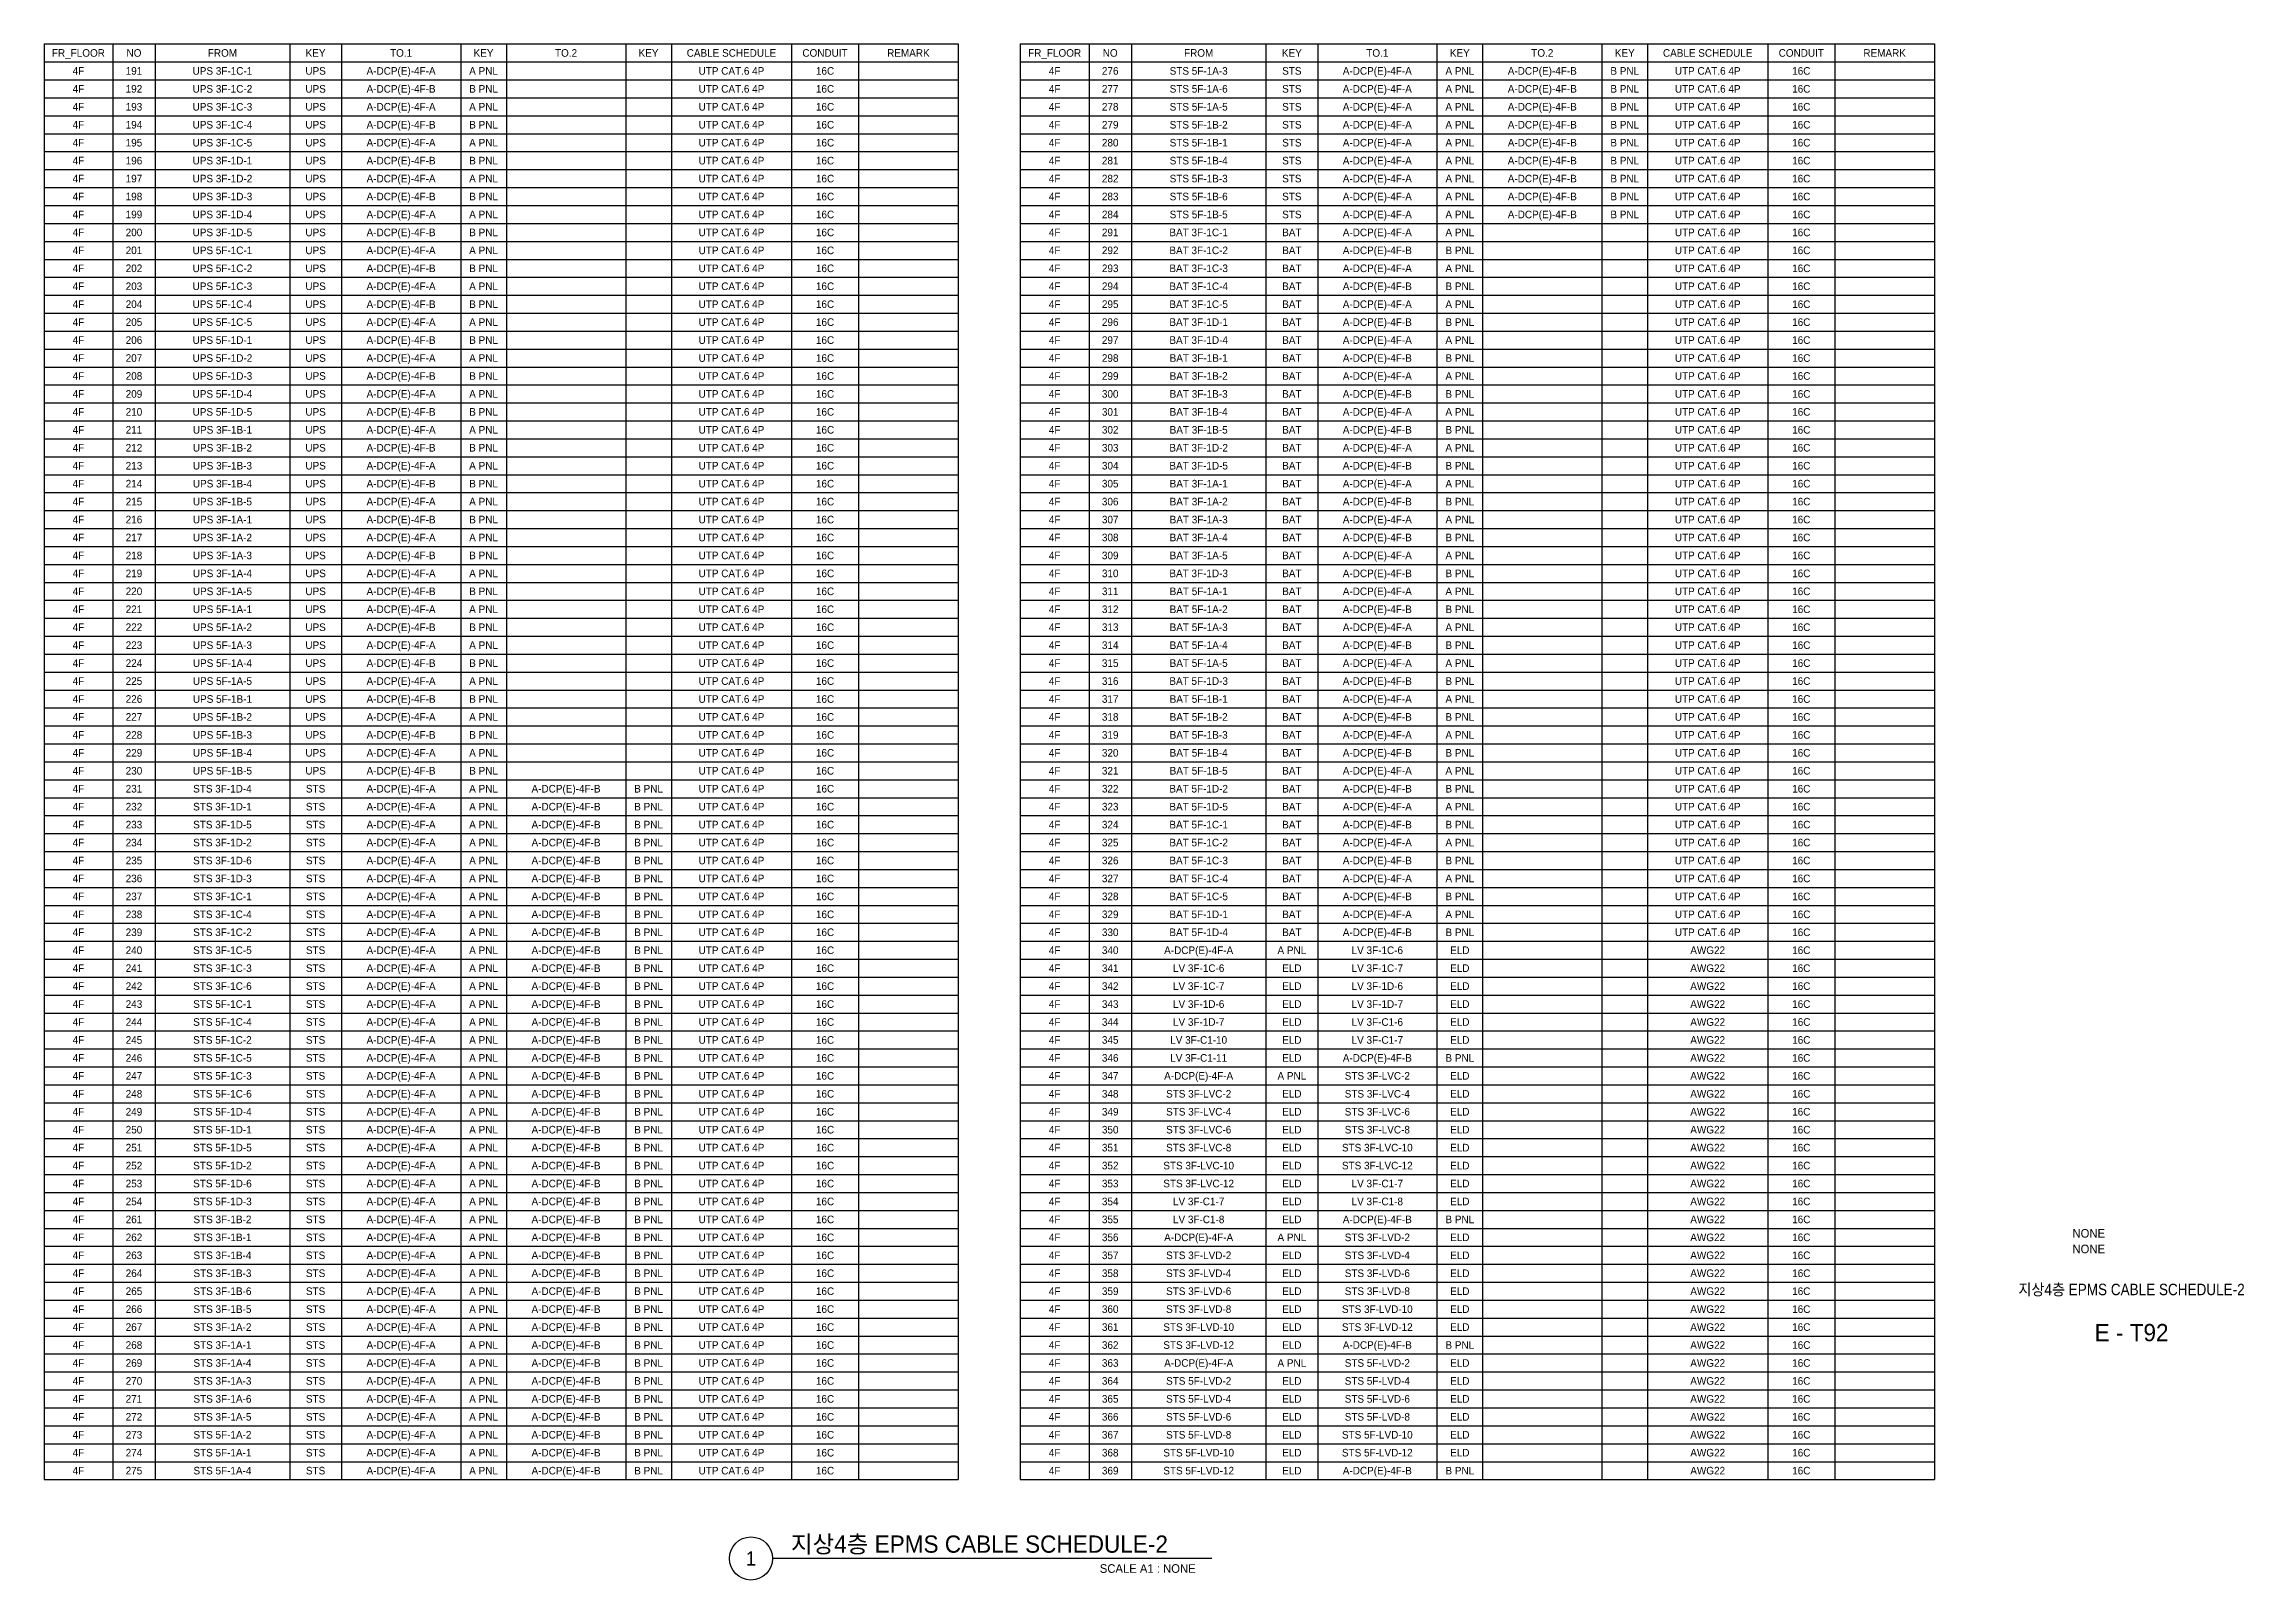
# Model space of a CAD drawing. Header units: millimetres. Extents: x 89450 to 753248, y -530175 to 1209785.
# Drawn here: x 512257 to 627094, y 360825 to 441025 of the extents above; entities that cross this region are included whole.
import ezdxf
from ezdxf.enums import TextEntityAlignment as Align

# ---------------------------------------------------------------- set-up
doc = ezdxf.new("R2010")
doc.units = ezdxf.units.MM
doc.header["$LTSCALE"] = 150
for name, color, linetype in [('-----29 Cable Schedule', 1, 'Continuous'), ('-----30 Text', 2, 'Continuous'), ('-----41 Drawing Title', 2, 'Continuous'), ('-----42 Drawing Number', 2, 'Continuous'), ('-----43 Drawing Scale', 3, 'Continuous')]:
    doc.layers.add(name, color=color, linetype=linetype)
doc.styles.add('ELEC', font='')
doc.styles.get('ELEC').set_extended_font_data('Dotum')

msp = doc.modelspace()

# ---------------------------------------------------------------- texts
at = {"layer": '-----30 Text', "style": 'ELEC'}
for s, p in [('FR_FLOOR', (514053, 440557)), ('NO', (516953, 440557)), ('FROM', (521571, 440557)), ('KEY', (526434, 440557)), ('A-DCP(E)-4F-A', (530896, 439620)), ('TO.1', (530896, 440557)), ('KEY', (535201, 440557)), ('TO.2', (539507, 440557)), ('KEY', (543813, 440557)), ('CABLE SCHEDULE', (548141, 440557)), ('CONDUIT', (553026, 440557)), ('REMARK', (557377, 440557)), ('FR_FLOOR', (565011, 440557)), ('NO', (567911, 440557)), ('FROM', (572529, 440557)), ('KEY', (577393, 440557)), ('A-DCP(E)-4F-A', (581854, 439620)), ('TO.1', (581854, 440557)), ('KEY', (586160, 440557)), ('A-DCP(E)-4F-B', (590466, 439620)), ('TO.2', (590466, 440557)), ('KEY', (594771, 440557)), ('CABLE SCHEDULE', (599099, 440557)), ('CONDUIT', (603985, 440557)), ('REMARK', (608335, 440557)), ('4F', (514053, 439620)), ('4F', (514053, 438683)), ('191', (516953, 439620)), ('192', (516953, 438683)), ('UPS 3F-1C-1', (521571, 439620)), ('UPS 3F-1C-2', (521571, 438683)), ('UPS', (526434, 439620)), ('UPS', (526434, 438683)), ('A-DCP(E)-4F-B', (530896, 438683)), ('A PNL', (535201, 439620)), ('B PNL', (535201, 438683)), ('UTP CAT.6 4P', (548141, 439620)), ('UTP CAT.6 4P', (548141, 438683)), ('16C', (553026, 439620)), ('16C', (553026, 438683)), ('4F', (565011, 439620)), ('4F', (565011, 438683)), ('276', (567911, 439620)), ('277', (567911, 438683)), ('STS 5F-1A-3', (572529, 439620)), ('STS 5F-1A-6', (572529, 438683)), ('STS', (577393, 439620)), ('STS', (577393, 438683)), ('A-DCP(E)-4F-A', (581854, 438683)), ('A PNL', (586160, 439620)), ('A PNL', (586160, 438683)), ('A-DCP(E)-4F-B', (590466, 438683)), ('B PNL', (594771, 439620)), ('B PNL', (594771, 438683)), ('UTP CAT.6 4P', (599099, 439620)), ('UTP CAT.6 4P', (599099, 438683)), ('16C', (603985, 439620)), ('16C', (603985, 438683)), ('4F', (514053, 437746)), ('193', (516953, 437746)), ('UPS 3F-1C-3', (521571, 437746)), ('UPS', (526434, 437746)), ('A-DCP(E)-4F-A', (530896, 437746)), ('A PNL', (535201, 437746)), ('UTP CAT.6 4P', (548141, 437746)), ('16C', (553026, 437746)), ('4F', (565011, 437746)), ('278', (567911, 437746)), ('STS 5F-1A-5', (572529, 437746)), ('STS', (577393, 437746)), ('A-DCP(E)-4F-A', (581854, 437746)), ('A PNL', (586160, 437746)), ('A-DCP(E)-4F-B', (590466, 437746)), ('B PNL', (594771, 437746)), ('UTP CAT.6 4P', (599099, 437746)), ('16C', (603985, 437746)), ('4F', (514053, 436809)), ('194', (516953, 436809)), ('UPS 3F-1C-4', (521571, 436809)), ('UPS', (526434, 436809)), ('A-DCP(E)-4F-B', (530896, 436809)), ('B PNL', (535201, 436809)), ('UTP CAT.6 4P', (548141, 436809)), ('16C', (553026, 436809)), ('4F', (565011, 436809)), ('279', (567911, 436809)), ('STS 5F-1B-2', (572529, 436809)), ('STS', (577393, 436809)), ('A-DCP(E)-4F-A', (581854, 436809)), ('A PNL', (586160, 436809)), ('A-DCP(E)-4F-B', (590466, 436809)), ('B PNL', (594771, 436809)), ('UTP CAT.6 4P', (599099, 436809)), ('16C', (603985, 436809)), ('4F', (514053, 435872)), ('195', (516953, 435872)), ('UPS 3F-1C-5', (521571, 435872)), ('UPS', (526434, 435872)), ('A-DCP(E)-4F-A', (530896, 435872)), ('A PNL', (535201, 435872)), ('UTP CAT.6 4P', (548141, 435872)), ('16C', (553026, 435872)), ('4F', (565011, 435872)), ('280', (567911, 435872)), ('STS 5F-1B-1', (572529, 435872)), ('STS', (577393, 435872)), ('A-DCP(E)-4F-A', (581854, 435872)), ('A PNL', (586160, 435872)), ('A-DCP(E)-4F-B', (590466, 435872)), ('B PNL', (594771, 435872)), ('UTP CAT.6 4P', (599099, 435872)), ('16C', (603985, 435872)), ('4F', (514053, 434935)), ('4F', (514053, 433998)), ('196', (516953, 434935)), ('197', (516953, 433998)), ('UPS 3F-1D-1', (521571, 434935)), ('UPS 3F-1D-2', (521571, 433998)), ('UPS', (526434, 434935)), ('UPS', (526434, 433998)), ('A-DCP(E)-4F-B', (530896, 434935)), ('A-DCP(E)-4F-A', (530896, 433998)), ('A PNL', (535201, 433998)), ('B PNL', (535201, 434935)), ('UTP CAT.6 4P', (548141, 434935)), ('UTP CAT.6 4P', (548141, 433998)), ('16C', (553026, 434935)), ('16C', (553026, 433998)), ('4F', (565011, 434935)), ('4F', (565011, 433998)), ('281', (567911, 434935)), ('282', (567911, 433998)), ('STS 5F-1B-4', (572529, 434935)), ('STS 5F-1B-3', (572529, 433998)), ('STS', (577393, 434935)), ('STS', (577393, 433998)), ('A-DCP(E)-4F-A', (581854, 434935)), ('A-DCP(E)-4F-A', (581854, 433998)), ('A PNL', (586160, 434935)), ('A PNL', (586160, 433998)), ('A-DCP(E)-4F-B', (590466, 434935)), ('A-DCP(E)-4F-B', (590466, 433998)), ('B PNL', (594771, 434935)), ('B PNL', (594771, 433998)), ('UTP CAT.6 4P', (599099, 434935)), ('UTP CAT.6 4P', (599099, 433998)), ('16C', (603985, 434935)), ('16C', (603985, 433998)), ('4F', (514053, 433061)), ('198', (516953, 433061)), ('UPS 3F-1D-3', (521571, 433061)), ('UPS', (526434, 433061)), ('A-DCP(E)-4F-B', (530896, 433061)), ('B PNL', (535201, 433061)), ('UTP CAT.6 4P', (548141, 433061)), ('16C', (553026, 433061)), ('4F', (565011, 433061)), ('283', (567911, 433061)), ('STS 5F-1B-6', (572529, 433061)), ('STS', (577393, 433061)), ('A-DCP(E)-4F-A', (581854, 433061)), ('A PNL', (586160, 433061)), ('A-DCP(E)-4F-B', (590466, 433061)), ('B PNL', (594771, 433061)), ('UTP CAT.6 4P', (599099, 433061)), ('16C', (603985, 433061)), ('4F', (514053, 432124)), ('199', (516953, 432124)), ('UPS 3F-1D-4', (521571, 432124)), ('UPS', (526434, 432124)), ('A-DCP(E)-4F-A', (530896, 432124)), ('A PNL', (535201, 432124)), ('UTP CAT.6 4P', (548141, 432124)), ('16C', (553026, 432124)), ('4F', (565011, 432124)), ('284', (567911, 432124)), ('STS 5F-1B-5', (572529, 432124)), ('STS', (577393, 432124)), ('A-DCP(E)-4F-A', (581854, 432124)), ('A PNL', (586160, 432124)), ('A-DCP(E)-4F-B', (590466, 432124)), ('B PNL', (594771, 432124)), ('UTP CAT.6 4P', (599099, 432124)), ('16C', (603985, 432124)), ('4F', (514053, 431187)), ('200', (516953, 431187)), ('UPS 3F-1D-5', (521571, 431187)), ('UPS', (526434, 431187)), ('A-DCP(E)-4F-B', (530896, 431187)), ('B PNL', (535201, 431187)), ('UTP CAT.6 4P', (548141, 431187)), ('16C', (553026, 431187)), ('4F', (565011, 431187)), ('291', (567911, 431187)), ('BAT 3F-1C-1', (572529, 431187)), ('BAT', (577393, 431187)), ('A-DCP(E)-4F-A', (581854, 431187)), ('A PNL', (586160, 431187)), ('UTP CAT.6 4P', (599099, 431187)), ('16C', (603985, 431187)), ('4F', (514053, 430250)), ('4F', (514053, 429313)), ('201', (516953, 430250)), ('202', (516953, 429313)), ('UPS 5F-1C-1', (521571, 430250)), ('UPS 5F-1C-2', (521571, 429313)), ('UPS', (526434, 430250)), ('UPS', (526434, 429313)), ('A-DCP(E)-4F-A', (530896, 430250)), ('A-DCP(E)-4F-B', (530896, 429313)), ('A PNL', (535201, 430250)), ('B PNL', (535201, 429313)), ('UTP CAT.6 4P', (548141, 430250)), ('UTP CAT.6 4P', (548141, 429313)), ('16C', (553026, 430250)), ('16C', (553026, 429313)), ('4F', (565011, 430250)), ('4F', (565011, 429313)), ('292', (567911, 430250)), ('293', (567911, 429313)), ('BAT 3F-1C-2', (572529, 430250)), ('BAT 3F-1C-3', (572529, 429313)), ('BAT', (577393, 430250)), ('BAT', (577393, 429313)), ('A-DCP(E)-4F-B', (581854, 430250)), ('A-DCP(E)-4F-A', (581854, 429313)), ('A PNL', (586160, 429313)), ('B PNL', (586160, 430250)), ('UTP CAT.6 4P', (599099, 430250)), ('UTP CAT.6 4P', (599099, 429313)), ('16C', (603985, 430250)), ('16C', (603985, 429313)), ('4F', (514053, 428376)), ('203', (516953, 428376)), ('UPS 5F-1C-3', (521571, 428376)), ('UPS', (526434, 428376)), ('A-DCP(E)-4F-A', (530896, 428376)), ('A PNL', (535201, 428376)), ('UTP CAT.6 4P', (548141, 428376)), ('16C', (553026, 428376)), ('4F', (565011, 428376)), ('294', (567911, 428376)), ('BAT 3F-1C-4', (572529, 428376)), ('BAT', (577393, 428376)), ('A-DCP(E)-4F-B', (581854, 428376)), ('B PNL', (586160, 428376)), ('UTP CAT.6 4P', (599099, 428376)), ('16C', (603985, 428376)), ('4F', (514053, 427439)), ('204', (516953, 427439)), ('UPS 5F-1C-4', (521571, 427439)), ('UPS', (526434, 427439)), ('A-DCP(E)-4F-B', (530896, 427439)), ('B PNL', (535201, 427439)), ('UTP CAT.6 4P', (548141, 427439)), ('16C', (553026, 427439)), ('4F', (565011, 427439)), ('295', (567911, 427439)), ('BAT 3F-1C-5', (572529, 427439)), ('BAT', (577393, 427439)), ('A-DCP(E)-4F-A', (581854, 427439)), ('A PNL', (586160, 427439)), ('UTP CAT.6 4P', (599099, 427439)), ('16C', (603985, 427439)), ('4F', (514053, 426502)), ('205', (516953, 426502)), ('UPS 5F-1C-5', (521571, 426502)), ('UPS', (526434, 426502)), ('A-DCP(E)-4F-A', (530896, 426502)), ('A PNL', (535201, 426502)), ('UTP CAT.6 4P', (548141, 426502)), ('16C', (553026, 426502)), ('4F', (565011, 426502)), ('296', (567911, 426502)), ('BAT 3F-1D-1', (572529, 426502)), ('BAT', (577393, 426502)), ('A-DCP(E)-4F-B', (581854, 426502)), ('B PNL', (586160, 426502)), ('UTP CAT.6 4P', (599099, 426502)), ('16C', (603985, 426502)), ('4F', (514053, 425565)), ('206', (516953, 425565)), ('UPS 5F-1D-1', (521571, 425565)), ('UPS', (526434, 425565)), ('A-DCP(E)-4F-B', (530896, 425565)), ('B PNL', (535201, 425565)), ('UTP CAT.6 4P', (548141, 425565)), ('16C', (553026, 425565)), ('4F', (565011, 425565)), ('297', (567911, 425565)), ('BAT 3F-1D-4', (572529, 425565)), ('BAT', (577393, 425565)), ('A-DCP(E)-4F-A', (581854, 425565)), ('A PNL', (586160, 425565)), ('UTP CAT.6 4P', (599099, 425565)), ('16C', (603985, 425565)), ('4F', (514053, 424628)), ('4F', (514053, 423691)), ('207', (516953, 424628)), ('208', (516953, 423691)), ('UPS 5F-1D-2', (521571, 424628)), ('UPS 5F-1D-3', (521571, 423691)), ('UPS', (526434, 424628)), ('UPS', (526434, 423691)), ('A-DCP(E)-4F-A', (530896, 424628)), ('A-DCP(E)-4F-B', (530896, 423691)), ('A PNL', (535201, 424628)), ('B PNL', (535201, 423691)), ('UTP CAT.6 4P', (548141, 424628)), ('UTP CAT.6 4P', (548141, 423691)), ('16C', (553026, 424628)), ('16C', (553026, 423691)), ('4F', (565011, 424628)), ('4F', (565011, 423691)), ('298', (567911, 424628)), ('299', (567911, 423691)), ('BAT 3F-1B-1', (572529, 424628)), ('BAT 3F-1B-2', (572529, 423691)), ('BAT', (577393, 424628)), ('BAT', (577393, 423691)), ('A-DCP(E)-4F-B', (581854, 424628)), ('A-DCP(E)-4F-A', (581854, 423691)), ('A PNL', (586160, 423691)), ('B PNL', (586160, 424628)), ('UTP CAT.6 4P', (599099, 424628)), ('UTP CAT.6 4P', (599099, 423691)), ('16C', (603985, 424628)), ('16C', (603985, 423691)), ('4F', (514053, 422754)), ('209', (516953, 422754)), ('UPS 5F-1D-4', (521571, 422754)), ('UPS', (526434, 422754)), ('A-DCP(E)-4F-A', (530896, 422754)), ('A PNL', (535201, 422754)), ('UTP CAT.6 4P', (548141, 422754)), ('16C', (553026, 422754)), ('4F', (565011, 422754)), ('300', (567911, 422754)), ('BAT 3F-1B-3', (572529, 422754)), ('BAT', (577393, 422754)), ('A-DCP(E)-4F-B', (581854, 422754)), ('B PNL', (586160, 422754)), ('UTP CAT.6 4P', (599099, 422754)), ('16C', (603985, 422754)), ('4F', (514053, 421817)), ('210', (516953, 421817)), ('UPS 5F-1D-5', (521571, 421817)), ('UPS', (526434, 421817)), ('A-DCP(E)-4F-B', (530896, 421817)), ('B PNL', (535201, 421817)), ('UTP CAT.6 4P', (548141, 421817)), ('16C', (553026, 421817)), ('4F', (565011, 421817)), ('301', (567911, 421817)), ('BAT 3F-1B-4', (572529, 421817)), ('BAT', (577393, 421817)), ('A-DCP(E)-4F-A', (581854, 421817)), ('A PNL', (586160, 421817)), ('UTP CAT.6 4P', (599099, 421817)), ('16C', (603985, 421817)), ('4F', (514053, 420880)), ('211', (516953, 420880)), ('UPS 3F-1B-1', (521571, 420880)), ('UPS', (526434, 420880)), ('A-DCP(E)-4F-A', (530896, 420880)), ('A PNL', (535201, 420880)), ('UTP CAT.6 4P', (548141, 420880)), ('16C', (553026, 420880)), ('4F', (565011, 420880)), ('302', (567911, 420880)), ('BAT 3F-1B-5', (572529, 420880)), ('BAT', (577393, 420880)), ('A-DCP(E)-4F-B', (581854, 420880)), ('B PNL', (586160, 420880)), ('UTP CAT.6 4P', (599099, 420880)), ('16C', (603985, 420880)), ('4F', (514053, 419943)), ('4F', (514053, 419006)), ('212', (516953, 419943)), ('213', (516953, 419006)), ('UPS 3F-1B-2', (521571, 419943)), ('UPS 3F-1B-3', (521571, 419006)), ('UPS', (526434, 419943)), ('UPS', (526434, 419006)), ('A-DCP(E)-4F-B', (530896, 419943)), ('A-DCP(E)-4F-A', (530896, 419006)), ('A PNL', (535201, 419006)), ('B PNL', (535201, 419943)), ('UTP CAT.6 4P', (548141, 419943)), ('UTP CAT.6 4P', (548141, 419006)), ('16C', (553026, 419943)), ('16C', (553026, 419006)), ('4F', (565011, 419943)), ('4F', (565011, 419006)), ('303', (567911, 419943)), ('304', (567911, 419006)), ('BAT 3F-1D-2', (572529, 419943)), ('BAT 3F-1D-5', (572529, 419006)), ('BAT', (577393, 419943)), ('BAT', (577393, 419006)), ('A-DCP(E)-4F-A', (581854, 419943)), ('A-DCP(E)-4F-B', (581854, 419006)), ('A PNL', (586160, 419943)), ('B PNL', (586160, 419006)), ('UTP CAT.6 4P', (599099, 419943)), ('UTP CAT.6 4P', (599099, 419006)), ('16C', (603985, 419943)), ('16C', (603985, 419006)), ('4F', (514053, 418069)), ('214', (516953, 418069)), ('UPS 3F-1B-4', (521571, 418069)), ('UPS', (526434, 418069)), ('A-DCP(E)-4F-B', (530896, 418069)), ('B PNL', (535201, 418069)), ('UTP CAT.6 4P', (548141, 418069)), ('16C', (553026, 418069)), ('4F', (565011, 418069)), ('305', (567911, 418069)), ('BAT 3F-1A-1', (572529, 418069)), ('BAT', (577393, 418069)), ('A-DCP(E)-4F-A', (581854, 418069)), ('A PNL', (586160, 418069)), ('UTP CAT.6 4P', (599099, 418069)), ('16C', (603985, 418069)), ('4F', (514053, 417132)), ('215', (516953, 417132)), ('UPS 3F-1B-5', (521571, 417132)), ('UPS', (526434, 417132)), ('A-DCP(E)-4F-A', (530896, 417132)), ('A PNL', (535201, 417132)), ('UTP CAT.6 4P', (548141, 417132)), ('16C', (553026, 417132)), ('4F', (565011, 417132)), ('306', (567911, 417132)), ('BAT 3F-1A-2', (572529, 417132)), ('BAT', (577393, 417132)), ('A-DCP(E)-4F-B', (581854, 417132)), ('B PNL', (586160, 417132)), ('UTP CAT.6 4P', (599099, 417132)), ('16C', (603985, 417132)), ('4F', (514053, 416195)), ('216', (516953, 416195)), ('UPS 3F-1A-1', (521571, 416195)), ('UPS', (526434, 416195)), ('A-DCP(E)-4F-B', (530896, 416195)), ('B PNL', (535201, 416195)), ('UTP CAT.6 4P', (548141, 416195)), ('16C', (553026, 416195)), ('4F', (565011, 416195)), ('307', (567911, 416195)), ('BAT 3F-1A-3', (572529, 416195)), ('BAT', (577393, 416195)), ('A-DCP(E)-4F-A', (581854, 416195)), ('A PNL', (586160, 416195)), ('UTP CAT.6 4P', (599099, 416195)), ('16C', (603985, 416195)), ('4F', (514053, 415258)), ('217', (516953, 415258)), ('UPS 3F-1A-2', (521571, 415258)), ('UPS', (526434, 415258)), ('A-DCP(E)-4F-A', (530896, 415258)), ('A PNL', (535201, 415258)), ('UTP CAT.6 4P', (548141, 415258)), ('16C', (553026, 415258)), ('4F', (565011, 415258)), ('308', (567911, 415258)), ('BAT 3F-1A-4', (572529, 415258)), ('BAT', (577393, 415258)), ('A-DCP(E)-4F-B', (581854, 415258)), ('B PNL', (586160, 415258)), ('UTP CAT.6 4P', (599099, 415258)), ('16C', (603985, 415258)), ('4F', (514053, 414321)), ('4F', (514053, 413384)), ('218', (516953, 414321)), ('219', (516953, 413384)), ('UPS 3F-1A-3', (521571, 414321)), ('UPS 3F-1A-4', (521571, 413384)), ('UPS', (526434, 414321)), ('UPS', (526434, 413384)), ('A-DCP(E)-4F-B', (530896, 414321)), ('A-DCP(E)-4F-A', (530896, 413384)), ('A PNL', (535201, 413384)), ('B PNL', (535201, 414321)), ('UTP CAT.6 4P', (548141, 414321)), ('UTP CAT.6 4P', (548141, 413384)), ('16C', (553026, 414321)), ('16C', (553026, 413384)), ('4F', (565011, 414321)), ('4F', (565011, 413384)), ('309', (567911, 414321)), ('310', (567911, 413384)), ('BAT 3F-1D-3', (572529, 413384)), ('BAT 3F-1A-5', (572529, 414321)), ('BAT', (577393, 414321)), ('BAT', (577393, 413384)), ('A-DCP(E)-4F-A', (581854, 414321)), ('A-DCP(E)-4F-B', (581854, 413384)), ('A PNL', (586160, 414321)), ('B PNL', (586160, 413384)), ('UTP CAT.6 4P', (599099, 414321)), ('UTP CAT.6 4P', (599099, 413384)), ('16C', (603985, 414321)), ('16C', (603985, 413384)), ('4F', (514053, 412447)), ('220', (516953, 412447)), ('UPS 3F-1A-5', (521571, 412447)), ('UPS', (526434, 412447)), ('A-DCP(E)-4F-B', (530896, 412447)), ('B PNL', (535201, 412447)), ('UTP CAT.6 4P', (548141, 412447)), ('16C', (553026, 412447)), ('4F', (565011, 412447)), ('311', (567911, 412447)), ('BAT 5F-1A-1', (572529, 412447)), ('BAT', (577393, 412447)), ('A-DCP(E)-4F-A', (581854, 412447)), ('A PNL', (586160, 412447)), ('UTP CAT.6 4P', (599099, 412447)), ('16C', (603985, 412447)), ('4F', (514053, 411510)), ('221', (516953, 411510)), ('UPS 5F-1A-1', (521571, 411510)), ('UPS', (526434, 411510)), ('A-DCP(E)-4F-A', (530896, 411510)), ('A PNL', (535201, 411510)), ('UTP CAT.6 4P', (548141, 411510)), ('16C', (553026, 411510)), ('4F', (565011, 411510)), ('312', (567911, 411510)), ('BAT 5F-1A-2', (572529, 411510)), ('BAT', (577393, 411510)), ('A-DCP(E)-4F-B', (581854, 411510)), ('B PNL', (586160, 411510)), ('UTP CAT.6 4P', (599099, 411510)), ('16C', (603985, 411510)), ('4F', (514053, 410573)), ('222', (516953, 410573)), ('UPS 5F-1A-2', (521571, 410573)), ('UPS', (526434, 410573)), ('A-DCP(E)-4F-B', (530896, 410573)), ('B PNL', (535201, 410573)), ('UTP CAT.6 4P', (548141, 410573)), ('16C', (553026, 410573)), ('4F', (565011, 410573)), ('313', (567911, 410573)), ('BAT 5F-1A-3', (572529, 410573)), ('BAT', (577393, 410573)), ('A-DCP(E)-4F-A', (581854, 410573)), ('A PNL', (586160, 410573)), ('UTP CAT.6 4P', (599099, 410573)), ('16C', (603985, 410573)), ('4F', (514053, 409636)), ('4F', (514053, 408699)), ('223', (516953, 409636)), ('224', (516953, 408699)), ('UPS 5F-1A-3', (521571, 409636)), ('UPS 5F-1A-4', (521571, 408699)), ('UPS', (526434, 409636)), ('UPS', (526434, 408699)), ('A-DCP(E)-4F-A', (530896, 409636)), ('A-DCP(E)-4F-B', (530896, 408699)), ('A PNL', (535201, 409636)), ('B PNL', (535201, 408699)), ('UTP CAT.6 4P', (548141, 409636)), ('UTP CAT.6 4P', (548141, 408699)), ('16C', (553026, 409636)), ('16C', (553026, 408699)), ('4F', (565011, 409636)), ('4F', (565011, 408699)), ('314', (567911, 409636)), ('315', (567911, 408699)), ('BAT 5F-1A-4', (572529, 409636)), ('BAT 5F-1A-5', (572529, 408699)), ('BAT', (577393, 409636)), ('BAT', (577393, 408699)), ('A-DCP(E)-4F-B', (581854, 409636)), ('A-DCP(E)-4F-A', (581854, 408699)), ('A PNL', (586160, 408699)), ('B PNL', (586160, 409636)), ('UTP CAT.6 4P', (599099, 409636)), ('UTP CAT.6 4P', (599099, 408699)), ('16C', (603985, 409636)), ('16C', (603985, 408699)), ('4F', (514053, 407762)), ('225', (516953, 407762)), ('UPS 5F-1A-5', (521571, 407762)), ('UPS', (526434, 407762)), ('A-DCP(E)-4F-A', (530896, 407762)), ('A PNL', (535201, 407762)), ('UTP CAT.6 4P', (548141, 407762)), ('16C', (553026, 407762)), ('4F', (565011, 407762)), ('316', (567911, 407762)), ('BAT 5F-1D-3', (572529, 407762)), ('BAT', (577393, 407762)), ('A-DCP(E)-4F-B', (581854, 407762)), ('B PNL', (586160, 407762)), ('UTP CAT.6 4P', (599099, 407762)), ('16C', (603985, 407762)), ('4F', (514053, 406825)), ('226', (516953, 406825)), ('UPS 5F-1B-1', (521571, 406825)), ('UPS', (526434, 406825)), ('A-DCP(E)-4F-B', (530896, 406825)), ('B PNL', (535201, 406825)), ('UTP CAT.6 4P', (548141, 406825)), ('16C', (553026, 406825)), ('4F', (565011, 406825)), ('317', (567911, 406825)), ('BAT 5F-1B-1', (572529, 406825)), ('BAT', (577393, 406825)), ('A-DCP(E)-4F-A', (581854, 406825)), ('A PNL', (586160, 406825)), ('UTP CAT.6 4P', (599099, 406825)), ('16C', (603985, 406825)), ('4F', (514053, 405888)), ('227', (516953, 405888)), ('UPS 5F-1B-2', (521571, 405888)), ('UPS', (526434, 405888)), ('A-DCP(E)-4F-A', (530896, 405888)), ('A PNL', (535201, 405888)), ('UTP CAT.6 4P', (548141, 405888)), ('16C', (553026, 405888)), ('4F', (565011, 405888)), ('318', (567911, 405888)), ('BAT 5F-1B-2', (572529, 405888)), ('BAT', (577393, 405888)), ('A-DCP(E)-4F-B', (581854, 405888)), ('B PNL', (586160, 405888)), ('UTP CAT.6 4P', (599099, 405888)), ('16C', (603985, 405888)), ('4F', (514053, 404951)), ('228', (516953, 404951)), ('UPS 5F-1B-3', (521571, 404951)), ('UPS', (526434, 404951)), ('A-DCP(E)-4F-B', (530896, 404951)), ('A-DCP(E)-4F-A', (530896, 404015)), ('B PNL', (535201, 404951)), ('UTP CAT.6 4P', (548141, 404951)), ('16C', (553026, 404951)), ('4F', (565011, 404951)), ('319', (567911, 404951)), ('BAT 5F-1B-3', (572529, 404951)), ('BAT', (577393, 404951)), ('A-DCP(E)-4F-A', (581854, 404951)), ('A-DCP(E)-4F-B', (581854, 404015)), ('A PNL', (586160, 404951)), ('UTP CAT.6 4P', (599099, 404951)), ('16C', (603985, 404951)), ('4F', (514053, 404015)), ('4F', (514053, 403078)), ('229', (516953, 404015)), ('230', (516953, 403078)), ('UPS 5F-1B-4', (521571, 404015)), ('UPS 5F-1B-5', (521571, 403078)), ('UPS', (526434, 404015)), ('UPS', (526434, 403078)), ('A-DCP(E)-4F-B', (530896, 403078)), ('A PNL', (535201, 404015)), ('B PNL', (535201, 403078)), ('UTP CAT.6 4P', (548141, 404015)), ('UTP CAT.6 4P', (548141, 403078)), ('16C', (553026, 404015)), ('16C', (553026, 403078)), ('4F', (565011, 404015)), ('4F', (565011, 403078)), ('320', (567911, 404015)), ('321', (567911, 403078)), ('BAT 5F-1B-4', (572529, 404015)), ('BAT 5F-1B-5', (572529, 403078)), ('BAT', (577393, 404015)), ('BAT', (577393, 403078)), ('A-DCP(E)-4F-A', (581854, 403078)), ('A PNL', (586160, 403078)), ('B PNL', (586160, 404015)), ('UTP CAT.6 4P', (599099, 404015)), ('UTP CAT.6 4P', (599099, 403078)), ('16C', (603985, 404015)), ('16C', (603985, 403078)), ('4F', (514053, 402141)), ('231', (516953, 402141)), ('STS 3F-1D-4', (521571, 402141)), ('STS', (526434, 402141)), ('A-DCP(E)-4F-A', (530896, 402141)), ('A PNL', (535201, 402141)), ('A-DCP(E)-4F-B', (539507, 402141)), ('B PNL', (543813, 402141)), ('UTP CAT.6 4P', (548141, 402141)), ('16C', (553026, 402141)), ('4F', (565011, 402141)), ('322', (567911, 402141)), ('BAT 5F-1D-2', (572529, 402141)), ('BAT', (577393, 402141)), ('A-DCP(E)-4F-B', (581854, 402141)), ('B PNL', (586160, 402141)), ('UTP CAT.6 4P', (599099, 402141)), ('16C', (603985, 402141)), ('4F', (514053, 401204)), ('232', (516953, 401204)), ('STS 3F-1D-1', (521571, 401204)), ('STS', (526434, 401204)), ('A-DCP(E)-4F-A', (530896, 401204)), ('A PNL', (535201, 401204)), ('A-DCP(E)-4F-B', (539507, 401204)), ('B PNL', (543813, 401204)), ('UTP CAT.6 4P', (548141, 401204)), ('16C', (553026, 401204)), ('4F', (565011, 401204)), ('323', (567911, 401204)), ('BAT 5F-1D-5', (572529, 401204)), ('BAT', (577393, 401204)), ('A-DCP(E)-4F-A', (581854, 401204)), ('A PNL', (586160, 401204)), ('UTP CAT.6 4P', (599099, 401204)), ('16C', (603985, 401204)), ('4F', (514053, 400267)), ('233', (516953, 400267)), ('STS 3F-1D-5', (521571, 400267)), ('STS', (526434, 400267)), ('A-DCP(E)-4F-A', (530896, 400267)), ('A PNL', (535201, 400267)), ('A-DCP(E)-4F-B', (539507, 400267)), ('B PNL', (543813, 400267)), ('UTP CAT.6 4P', (548141, 400267)), ('16C', (553026, 400267)), ('4F', (565011, 400267)), ('324', (567911, 400267)), ('BAT 5F-1C-1', (572529, 400267)), ('BAT', (577393, 400267)), ('A-DCP(E)-4F-B', (581854, 400267)), ('B PNL', (586160, 400267)), ('UTP CAT.6 4P', (599099, 400267)), ('16C', (603985, 400267)), ('4F', (514053, 399330)), ('4F', (514053, 398393)), ('234', (516953, 399330)), ('235', (516953, 398393)), ('STS 3F-1D-2', (521571, 399330)), ('STS 3F-1D-6', (521571, 398393)), ('STS', (526434, 399330)), ('STS', (526434, 398393)), ('A-DCP(E)-4F-A', (530896, 399330)), ('A-DCP(E)-4F-A', (530896, 398393)), ('A PNL', (535201, 399330)), ('A PNL', (535201, 398393)), ('A-DCP(E)-4F-B', (539507, 399330)), ('A-DCP(E)-4F-B', (539507, 398393)), ('B PNL', (543813, 399330)), ('B PNL', (543813, 398393)), ('UTP CAT.6 4P', (548141, 399330)), ('UTP CAT.6 4P', (548141, 398393)), ('16C', (553026, 399330)), ('16C', (553026, 398393)), ('4F', (565011, 399330)), ('4F', (565011, 398393)), ('325', (567911, 399330)), ('326', (567911, 398393)), ('BAT 5F-1C-2', (572529, 399330)), ('BAT 5F-1C-3', (572529, 398393)), ('BAT', (577393, 399330)), ('BAT', (577393, 398393)), ('A-DCP(E)-4F-A', (581854, 399330)), ('A-DCP(E)-4F-B', (581854, 398393)), ('A PNL', (586160, 399330)), ('B PNL', (586160, 398393)), ('UTP CAT.6 4P', (599099, 399330)), ('UTP CAT.6 4P', (599099, 398393)), ('16C', (603985, 399330)), ('16C', (603985, 398393)), ('4F', (514053, 397456)), ('236', (516953, 397456)), ('STS 3F-1D-3', (521571, 397456)), ('STS', (526434, 397456)), ('A-DCP(E)-4F-A', (530896, 397456)), ('A PNL', (535201, 397456)), ('A-DCP(E)-4F-B', (539507, 397456)), ('B PNL', (543813, 397456)), ('UTP CAT.6 4P', (548141, 397456)), ('16C', (553026, 397456)), ('4F', (565011, 397456)), ('327', (567911, 397456)), ('BAT 5F-1C-4', (572529, 397456)), ('BAT', (577393, 397456)), ('A-DCP(E)-4F-A', (581854, 397456)), ('A PNL', (586160, 397456)), ('UTP CAT.6 4P', (599099, 397456)), ('16C', (603985, 397456)), ('4F', (514053, 396519)), ('237', (516953, 396519)), ('STS 3F-1C-1', (521571, 396519)), ('STS', (526434, 396519)), ('A-DCP(E)-4F-A', (530896, 396519)), ('A PNL', (535201, 396519)), ('A-DCP(E)-4F-B', (539507, 396519)), ('B PNL', (543813, 396519)), ('UTP CAT.6 4P', (548141, 396519)), ('16C', (553026, 396519)), ('4F', (565011, 396519)), ('328', (567911, 396519)), ('BAT 5F-1C-5', (572529, 396519)), ('BAT', (577393, 396519)), ('A-DCP(E)-4F-B', (581854, 396519)), ('B PNL', (586160, 396519)), ('UTP CAT.6 4P', (599099, 396519)), ('16C', (603985, 396519)), ('4F', (514053, 395582)), ('238', (516953, 395582)), ('STS 3F-1C-4', (521571, 395582)), ('STS', (526434, 395582)), ('A-DCP(E)-4F-A', (530896, 395582)), ('A PNL', (535201, 395582)), ('A-DCP(E)-4F-B', (539507, 395582)), ('B PNL', (543813, 395582)), ('UTP CAT.6 4P', (548141, 395582)), ('16C', (553026, 395582)), ('4F', (565011, 395582)), ('329', (567911, 395582)), ('BAT 5F-1D-1', (572529, 395582)), ('BAT', (577393, 395582)), ('A-DCP(E)-4F-A', (581854, 395582)), ('A PNL', (586160, 395582)), ('UTP CAT.6 4P', (599099, 395582)), ('16C', (603985, 395582)), ('4F', (514053, 394645)), ('4F', (514053, 393708)), ('239', (516953, 394645)), ('240', (516953, 393708)), ('STS 3F-1C-2', (521571, 394645)), ('STS 3F-1C-5', (521571, 393708)), ('STS', (526434, 394645)), ('STS', (526434, 393708)), ('A-DCP(E)-4F-A', (530896, 394645)), ('A-DCP(E)-4F-A', (530896, 393708)), ('A PNL', (535201, 394645)), ('A PNL', (535201, 393708)), ('A-DCP(E)-4F-B', (539507, 394645)), ('A-DCP(E)-4F-B', (539507, 393708)), ('B PNL', (543813, 394645)), ('B PNL', (543813, 393708)), ('UTP CAT.6 4P', (548141, 394645)), ('UTP CAT.6 4P', (548141, 393708)), ('16C', (553026, 394645)), ('16C', (553026, 393708)), ('4F', (565011, 394645)), ('4F', (565011, 393708)), ('330', (567911, 394645)), ('340', (567911, 393708)), ('A-DCP(E)-4F-A', (572529, 393708)), ('BAT 5F-1D-4', (572529, 394645)), ('A PNL', (577393, 393708)), ('BAT', (577393, 394645)), ('A-DCP(E)-4F-B', (581854, 394645)), ('LV 3F-1C-6', (581854, 393708)), ('B PNL', (586160, 394645)), ('ELD', (586160, 393708)), ('UTP CAT.6 4P', (599099, 394645)), ('AWG22', (599099, 393708)), ('16C', (603985, 394645)), ('16C', (603985, 393708)), ('4F', (514053, 392771)), ('241', (516953, 392771)), ('STS 3F-1C-3', (521571, 392771)), ('STS', (526434, 392771)), ('A-DCP(E)-4F-A', (530896, 392771)), ('A PNL', (535201, 392771)), ('A-DCP(E)-4F-B', (539507, 392771)), ('B PNL', (543813, 392771)), ('UTP CAT.6 4P', (548141, 392771)), ('16C', (553026, 392771)), ('4F', (565011, 392771)), ('341', (567911, 392771)), ('LV 3F-1C-6', (572529, 392771)), ('ELD', (577393, 392771)), ('LV 3F-1C-7', (581854, 392771)), ('ELD', (586160, 392771)), ('AWG22', (599099, 392771)), ('16C', (603985, 392771)), ('4F', (514053, 391834)), ('242', (516953, 391834)), ('STS 3F-1C-6', (521571, 391834)), ('STS', (526434, 391834)), ('A-DCP(E)-4F-A', (530896, 391834)), ('A PNL', (535201, 391834)), ('A-DCP(E)-4F-B', (539507, 391834)), ('B PNL', (543813, 391834)), ('UTP CAT.6 4P', (548141, 391834)), ('16C', (553026, 391834)), ('4F', (565011, 391834)), ('342', (567911, 391834)), ('LV 3F-1C-7', (572529, 391834)), ('ELD', (577393, 391834)), ('LV 3F-1D-6', (581854, 391834)), ('ELD', (586160, 391834)), ('AWG22', (599099, 391834)), ('16C', (603985, 391834)), ('4F', (514053, 390897)), ('243', (516953, 390897)), ('STS 5F-1C-1', (521571, 390897)), ('STS', (526434, 390897)), ('A-DCP(E)-4F-A', (530896, 390897)), ('A PNL', (535201, 390897)), ('A-DCP(E)-4F-B', (539507, 390897)), ('B PNL', (543813, 390897)), ('UTP CAT.6 4P', (548141, 390897)), ('16C', (553026, 390897)), ('4F', (565011, 390897)), ('343', (567911, 390897)), ('LV 3F-1D-6', (572529, 390897)), ('ELD', (577393, 390897)), ('LV 3F-1D-7', (581854, 390897)), ('ELD', (586160, 390897)), ('AWG22', (599099, 390897)), ('16C', (603985, 390897)), ('4F', (514053, 389960)), ('244', (516953, 389960)), ('STS 5F-1C-4', (521571, 389960)), ('STS', (526434, 389960)), ('A-DCP(E)-4F-A', (530896, 389960)), ('A PNL', (535201, 389960)), ('A-DCP(E)-4F-B', (539507, 389960)), ('B PNL', (543813, 389960)), ('UTP CAT.6 4P', (548141, 389960)), ('16C', (553026, 389960)), ('4F', (565011, 389960)), ('344', (567911, 389960)), ('LV 3F-1D-7', (572529, 389960)), ('ELD', (577393, 389960)), ('LV 3F-C1-6', (581854, 389960)), ('ELD', (586160, 389960)), ('AWG22', (599099, 389960)), ('16C', (603985, 389960)), ('4F', (514053, 389023)), ('4F', (514053, 388086)), ('245', (516953, 389023)), ('246', (516953, 388086)), ('STS 5F-1C-2', (521571, 389023)), ('STS 5F-1C-5', (521571, 388086)), ('STS', (526434, 389023)), ('STS', (526434, 388086)), ('A-DCP(E)-4F-A', (530896, 389023)), ('A-DCP(E)-4F-A', (530896, 388086)), ('A PNL', (535201, 389023)), ('A PNL', (535201, 388086)), ('A-DCP(E)-4F-B', (539507, 389023)), ('A-DCP(E)-4F-B', (539507, 388086)), ('B PNL', (543813, 389023)), ('B PNL', (543813, 388086)), ('UTP CAT.6 4P', (548141, 389023)), ('UTP CAT.6 4P', (548141, 388086)), ('16C', (553026, 389023)), ('16C', (553026, 388086)), ('4F', (565011, 389023)), ('4F', (565011, 388086)), ('345', (567911, 389023)), ('346', (567911, 388086)), ('LV 3F-C1-10', (572529, 389023)), ('LV 3F-C1-11', (572529, 388086)), ('ELD', (577393, 389023)), ('ELD', (577393, 388086)), ('A-DCP(E)-4F-B', (581854, 388086)), ('LV 3F-C1-7', (581854, 389023)), ('B PNL', (586160, 388086)), ('ELD', (586160, 389023)), ('AWG22', (599099, 389023)), ('AWG22', (599099, 388086)), ('16C', (603985, 389023)), ('16C', (603985, 388086)), ('4F', (514053, 387149)), ('247', (516953, 387149)), ('STS 5F-1C-3', (521571, 387149)), ('STS', (526434, 387149)), ('A-DCP(E)-4F-A', (530896, 387149)), ('A PNL', (535201, 387149)), ('A-DCP(E)-4F-B', (539507, 387149)), ('B PNL', (543813, 387149)), ('UTP CAT.6 4P', (548141, 387149)), ('16C', (553026, 387149)), ('4F', (565011, 387149)), ('347', (567911, 387149)), ('A-DCP(E)-4F-A', (572529, 387149)), ('A PNL', (577393, 387149)), ('STS 3F-LVC-2', (581854, 387149)), ('ELD', (586160, 387149)), ('AWG22', (599099, 387149)), ('16C', (603985, 387149)), ('4F', (514053, 386212)), ('248', (516953, 386212)), ('STS 5F-1C-6', (521571, 386212)), ('STS', (526434, 386212)), ('A-DCP(E)-4F-A', (530896, 386212)), ('A PNL', (535201, 386212)), ('A-DCP(E)-4F-B', (539507, 386212)), ('B PNL', (543813, 386212)), ('UTP CAT.6 4P', (548141, 386212)), ('16C', (553026, 386212)), ('4F', (565011, 386212)), ('348', (567911, 386212)), ('STS 3F-LVC-2', (572529, 386212)), ('ELD', (577393, 386212)), ('STS 3F-LVC-4', (581854, 386212)), ('ELD', (586160, 386212)), ('AWG22', (599099, 386212)), ('16C', (603985, 386212)), ('4F', (514053, 385275)), ('249', (516953, 385275)), ('STS 5F-1D-4', (521571, 385275)), ('STS', (526434, 385275)), ('A-DCP(E)-4F-A', (530896, 385275)), ('A PNL', (535201, 385275)), ('A-DCP(E)-4F-B', (539507, 385275)), ('B PNL', (543813, 385275)), ('UTP CAT.6 4P', (548141, 385275)), ('16C', (553026, 385275)), ('4F', (565011, 385275)), ('349', (567911, 385275)), ('STS 3F-LVC-4', (572529, 385275)), ('ELD', (577393, 385275)), ('STS 3F-LVC-6', (581854, 385275)), ('ELD', (586160, 385275)), ('AWG22', (599099, 385275)), ('16C', (603985, 385275)), ('4F', (514053, 384338)), ('4F', (514053, 383401)), ('250', (516953, 384338)), ('251', (516953, 383401)), ('STS 5F-1D-1', (521571, 384338)), ('STS 5F-1D-5', (521571, 383401)), ('STS', (526434, 384338)), ('STS', (526434, 383401)), ('A-DCP(E)-4F-A', (530896, 384338)), ('A-DCP(E)-4F-A', (530896, 383401)), ('A PNL', (535201, 384338)), ('A PNL', (535201, 383401)), ('A-DCP(E)-4F-B', (539507, 384338)), ('A-DCP(E)-4F-B', (539507, 383401)), ('B PNL', (543813, 384338)), ('B PNL', (543813, 383401)), ('UTP CAT.6 4P', (548141, 384338)), ('UTP CAT.6 4P', (548141, 383401)), ('16C', (553026, 384338)), ('16C', (553026, 383401)), ('4F', (565011, 384338)), ('4F', (565011, 383401)), ('350', (567911, 384338)), ('351', (567911, 383401)), ('STS 3F-LVC-6', (572529, 384338)), ('STS 3F-LVC-8', (572529, 383401)), ('ELD', (577393, 384338)), ('ELD', (577393, 383401)), ('STS 3F-LVC-10', (581854, 383401)), ('STS 3F-LVC-8', (581854, 384338)), ('ELD', (586160, 384338)), ('ELD', (586160, 383401)), ('AWG22', (599099, 384338)), ('AWG22', (599099, 383401)), ('16C', (603985, 384338)), ('16C', (603985, 383401)), ('4F', (514053, 382464)), ('252', (516953, 382464)), ('STS 5F-1D-2', (521571, 382464)), ('STS', (526434, 382464)), ('A-DCP(E)-4F-A', (530896, 382464)), ('A PNL', (535201, 382464)), ('A-DCP(E)-4F-B', (539507, 382464)), ('B PNL', (543813, 382464)), ('UTP CAT.6 4P', (548141, 382464)), ('16C', (553026, 382464)), ('4F', (565011, 382464)), ('352', (567911, 382464)), ('STS 3F-LVC-10', (572529, 382464)), ('ELD', (577393, 382464)), ('STS 3F-LVC-12', (581854, 382464)), ('ELD', (586160, 382464)), ('AWG22', (599099, 382464)), ('16C', (603985, 382464)), ('4F', (514053, 381527)), ('253', (516953, 381527)), ('STS 5F-1D-6', (521571, 381527)), ('STS', (526434, 381527)), ('A-DCP(E)-4F-A', (530896, 381527)), ('A PNL', (535201, 381527)), ('A-DCP(E)-4F-B', (539507, 381527)), ('B PNL', (543813, 381527)), ('UTP CAT.6 4P', (548141, 381527)), ('16C', (553026, 381527)), ('4F', (565011, 381527)), ('353', (567911, 381527)), ('STS 3F-LVC-12', (572529, 381527)), ('ELD', (577393, 381527)), ('LV 3F-C1-7', (581854, 381527)), ('ELD', (586160, 381527)), ('AWG22', (599099, 381527)), ('16C', (603985, 381527)), ('4F', (514053, 380590)), ('254', (516953, 380590)), ('STS 5F-1D-3', (521571, 380590)), ('STS', (526434, 380590)), ('A-DCP(E)-4F-A', (530896, 380590)), ('A PNL', (535201, 380590)), ('A-DCP(E)-4F-B', (539507, 380590)), ('B PNL', (543813, 380590)), ('UTP CAT.6 4P', (548141, 380590)), ('16C', (553026, 380590)), ('4F', (565011, 380590)), ('354', (567911, 380590)), ('LV 3F-C1-7', (572529, 380590)), ('ELD', (577393, 380590)), ('LV 3F-C1-8', (581854, 380590)), ('ELD', (586160, 380590)), ('AWG22', (599099, 380590)), ('16C', (603985, 380590)), ('4F', (514053, 379653)), ('261', (516953, 379653)), ('STS 3F-1B-2', (521571, 379653)), ('STS', (526434, 379653)), ('A-DCP(E)-4F-A', (530896, 379653)), ('A PNL', (535201, 379653)), ('A-DCP(E)-4F-B', (539507, 379653)), ('B PNL', (543813, 379653)), ('UTP CAT.6 4P', (548141, 379653)), ('16C', (553026, 379653)), ('4F', (565011, 379653)), ('355', (567911, 379653)), ('LV 3F-C1-8', (572529, 379653)), ('ELD', (577393, 379653)), ('A-DCP(E)-4F-B', (581854, 379653)), ('B PNL', (586160, 379653)), ('AWG22', (599099, 379653)), ('16C', (603985, 379653)), ('4F', (514053, 378716)), ('4F', (514053, 377779)), ('262', (516953, 378716)), ('263', (516953, 377779)), ('STS 3F-1B-1', (521571, 378716)), ('STS 3F-1B-4', (521571, 377779)), ('STS', (526434, 378716)), ('STS', (526434, 377779)), ('A-DCP(E)-4F-A', (530896, 378716)), ('A-DCP(E)-4F-A', (530896, 377779)), ('A PNL', (535201, 378716)), ('A PNL', (535201, 377779)), ('A-DCP(E)-4F-B', (539507, 378716)), ('A-DCP(E)-4F-B', (539507, 377779)), ('B PNL', (543813, 378716)), ('B PNL', (543813, 377779)), ('UTP CAT.6 4P', (548141, 378716)), ('UTP CAT.6 4P', (548141, 377779)), ('16C', (553026, 378716)), ('16C', (553026, 377779)), ('4F', (565011, 378716)), ('4F', (565011, 377779)), ('356', (567911, 378716)), ('357', (567911, 377779)), ('A-DCP(E)-4F-A', (572529, 378716)), ('STS 3F-LVD-2', (572529, 377779)), ('A PNL', (577393, 378716)), ('ELD', (577393, 377779)), ('STS 3F-LVD-2', (581854, 378716)), ('STS 3F-LVD-4', (581854, 377779)), ('ELD', (586160, 378716)), ('ELD', (586160, 377779)), ('AWG22', (599099, 378716)), ('AWG22', (599099, 377779)), ('16C', (603985, 378716)), ('16C', (603985, 377779)), ('4F', (514053, 376842)), ('264', (516953, 376842)), ('STS 3F-1B-3', (521571, 376842)), ('STS', (526434, 376842)), ('A-DCP(E)-4F-A', (530896, 376842)), ('A PNL', (535201, 376842)), ('A-DCP(E)-4F-B', (539507, 376842)), ('B PNL', (543813, 376842)), ('UTP CAT.6 4P', (548141, 376842)), ('16C', (553026, 376842)), ('4F', (565011, 376842)), ('358', (567911, 376842)), ('STS 3F-LVD-4', (572529, 376842)), ('ELD', (577393, 376842)), ('STS 3F-LVD-6', (581854, 376842)), ('ELD', (586160, 376842)), ('AWG22', (599099, 376842)), ('16C', (603985, 376842)), ('4F', (514053, 375905)), ('265', (516953, 375905)), ('STS 3F-1B-6', (521571, 375905)), ('STS', (526434, 375905)), ('A-DCP(E)-4F-A', (530896, 375905)), ('A PNL', (535201, 375905)), ('A-DCP(E)-4F-B', (539507, 375905)), ('B PNL', (543813, 375905)), ('UTP CAT.6 4P', (548141, 375905)), ('16C', (553026, 375905)), ('4F', (565011, 375905)), ('359', (567911, 375905)), ('STS 3F-LVD-6', (572529, 375905)), ('ELD', (577393, 375905)), ('STS 3F-LVD-8', (581854, 375905)), ('ELD', (586160, 375905)), ('AWG22', (599099, 375905)), ('16C', (603985, 375905)), ('4F', (514053, 374968)), ('266', (516953, 374968)), ('STS 3F-1B-5', (521571, 374968)), ('STS', (526434, 374968)), ('A-DCP(E)-4F-A', (530896, 374968)), ('A PNL', (535201, 374968)), ('A-DCP(E)-4F-B', (539507, 374968)), ('B PNL', (543813, 374968)), ('UTP CAT.6 4P', (548141, 374968)), ('16C', (553026, 374968)), ('4F', (565011, 374968)), ('360', (567911, 374968)), ('STS 3F-LVD-8', (572529, 374968)), ('ELD', (577393, 374968)), ('STS 3F-LVD-10', (581854, 374968)), ('ELD', (586160, 374968)), ('AWG22', (599099, 374968)), ('16C', (603985, 374968)), ('4F', (514053, 374031)), ('4F', (514053, 373094)), ('267', (516953, 374031)), ('268', (516953, 373094)), ('STS 3F-1A-2', (521571, 374031)), ('STS 3F-1A-1', (521571, 373094)), ('STS', (526434, 374031)), ('STS', (526434, 373094)), ('A-DCP(E)-4F-A', (530896, 374031)), ('A-DCP(E)-4F-A', (530896, 373094)), ('A PNL', (535201, 374031)), ('A PNL', (535201, 373094)), ('A-DCP(E)-4F-B', (539507, 374031)), ('A-DCP(E)-4F-B', (539507, 373094)), ('B PNL', (543813, 374031)), ('B PNL', (543813, 373094)), ('UTP CAT.6 4P', (548141, 374031)), ('UTP CAT.6 4P', (548141, 373094)), ('16C', (553026, 374031)), ('16C', (553026, 373094)), ('4F', (565011, 374031)), ('4F', (565011, 373094)), ('361', (567911, 374031)), ('362', (567911, 373094)), ('STS 3F-LVD-10', (572529, 374031)), ('STS 3F-LVD-12', (572529, 373094)), ('ELD', (577393, 374031)), ('ELD', (577393, 373094)), ('STS 3F-LVD-12', (581854, 374031)), ('A-DCP(E)-4F-B', (581854, 373094)), ('B PNL', (586160, 373094)), ('ELD', (586160, 374031)), ('AWG22', (599099, 374031)), ('AWG22', (599099, 373094)), ('16C', (603985, 374031)), ('16C', (603985, 373094)), ('4F', (514053, 372157)), ('269', (516953, 372157)), ('STS 3F-1A-4', (521571, 372157)), ('STS', (526434, 372157)), ('A-DCP(E)-4F-A', (530896, 372157)), ('A PNL', (535201, 372157)), ('A-DCP(E)-4F-B', (539507, 372157)), ('B PNL', (543813, 372157)), ('UTP CAT.6 4P', (548141, 372157)), ('16C', (553026, 372157)), ('4F', (565011, 372157)), ('363', (567911, 372157)), ('A-DCP(E)-4F-A', (572529, 372157)), ('A PNL', (577393, 372157)), ('STS 5F-LVD-2', (581854, 372157)), ('ELD', (586160, 372157)), ('AWG22', (599099, 372157)), ('16C', (603985, 372157)), ('4F', (514053, 371220)), ('270', (516953, 371220)), ('STS 3F-1A-3', (521571, 371220)), ('STS', (526434, 371220)), ('A-DCP(E)-4F-A', (530896, 371220)), ('A PNL', (535201, 371220)), ('A-DCP(E)-4F-B', (539507, 371220)), ('B PNL', (543813, 371220)), ('UTP CAT.6 4P', (548141, 371220)), ('16C', (553026, 371220)), ('4F', (565011, 371220)), ('364', (567911, 371220)), ('STS 5F-LVD-2', (572529, 371220)), ('ELD', (577393, 371220)), ('STS 5F-LVD-4', (581854, 371220)), ('ELD', (586160, 371220)), ('AWG22', (599099, 371220)), ('16C', (603985, 371220)), ('4F', (514053, 370283)), ('271', (516953, 370283)), ('STS 3F-1A-6', (521571, 370283)), ('STS', (526434, 370283)), ('A-DCP(E)-4F-A', (530896, 370283)), ('A PNL', (535201, 370283)), ('A-DCP(E)-4F-B', (539507, 370283)), ('B PNL', (543813, 370283)), ('UTP CAT.6 4P', (548141, 370283)), ('16C', (553026, 370283)), ('4F', (565011, 370283)), ('365', (567911, 370283)), ('STS 5F-LVD-4', (572529, 370283)), ('ELD', (577393, 370283)), ('STS 5F-LVD-6', (581854, 370283)), ('ELD', (586160, 370283)), ('AWG22', (599099, 370283)), ('16C', (603985, 370283)), ('4F', (514053, 369346)), ('272', (516953, 369346)), ('STS 3F-1A-5', (521571, 369346)), ('STS', (526434, 369346)), ('A-DCP(E)-4F-A', (530896, 369346)), ('A-DCP(E)-4F-A', (530896, 368409)), ('A PNL', (535201, 369346)), ('A-DCP(E)-4F-B', (539507, 369346)), ('A-DCP(E)-4F-B', (539507, 368409)), ('B PNL', (543813, 369346)), ('UTP CAT.6 4P', (548141, 369346)), ('16C', (553026, 369346)), ('4F', (565011, 369346)), ('366', (567911, 369346)), ('STS 5F-LVD-6', (572529, 369346)), ('ELD', (577393, 369346)), ('STS 5F-LVD-8', (581854, 369346)), ('ELD', (586160, 369346)), ('AWG22', (599099, 369346)), ('16C', (603985, 369346)), ('4F', (514053, 368409)), ('4F', (514053, 367473)), ('273', (516953, 368409)), ('274', (516953, 367473)), ('STS 5F-1A-2', (521571, 368409)), ('STS 5F-1A-1', (521571, 367473)), ('STS', (526434, 368409)), ('STS', (526434, 367473)), ('A-DCP(E)-4F-A', (530896, 367473)), ('A PNL', (535201, 368409)), ('A PNL', (535201, 367473)), ('A-DCP(E)-4F-B', (539507, 367473)), ('B PNL', (543813, 368409)), ('B PNL', (543813, 367473)), ('UTP CAT.6 4P', (548141, 368409)), ('UTP CAT.6 4P', (548141, 367473)), ('16C', (553026, 368409)), ('16C', (553026, 367473)), ('4F', (565011, 368409)), ('4F', (565011, 367473)), ('367', (567911, 368409)), ('368', (567911, 367473)), ('STS 5F-LVD-10', (572529, 367473)), ('STS 5F-LVD-8', (572529, 368409)), ('ELD', (577393, 368409)), ('ELD', (577393, 367473)), ('STS 5F-LVD-10', (581854, 368409)), ('STS 5F-LVD-12', (581854, 367473)), ('ELD', (586160, 368409)), ('ELD', (586160, 367473)), ('AWG22', (599099, 368409)), ('AWG22', (599099, 367473)), ('16C', (603985, 368409)), ('16C', (603985, 367473)), ('4F', (514053, 366536)), ('275', (516953, 366536)), ('STS 5F-1A-4', (521571, 366536)), ('STS', (526434, 366536)), ('A-DCP(E)-4F-A', (530896, 366536)), ('A PNL', (535201, 366536)), ('A-DCP(E)-4F-B', (539507, 366536)), ('B PNL', (543813, 366536)), ('UTP CAT.6 4P', (548141, 366536)), ('16C', (553026, 366536)), ('4F', (565011, 366536)), ('369', (567911, 366536)), ('STS 5F-LVD-12', (572529, 366536)), ('ELD', (577393, 366536)), ('A-DCP(E)-4F-B', (581854, 366536)), ('B PNL', (586160, 366536)), ('AWG22', (599099, 366536)), ('16C', (603985, 366536))]:
    msp.add_text(s, height=396.6, dxfattribs=at).set_placement(p, align=Align.MIDDLE_CENTER)
at = {"layer": '-----41 Drawing Title', "style": 'ELEC', "width": 0.9}
msp.add_text('지상4층 EPMS CABLE SCHEDULE-2', height=600, dxfattribs=at).set_placement((621225, 375995), align=Align.MIDDLE_CENTER)
at = {"layer": '-----41 Drawing Title', "color": 2, "style": 'ELEC'}
msp.add_text('지상4층 EPMS CABLE SCHEDULE-2', height=900, dxfattribs=at).set_placement((551245, 362250))
at = {"layer": '-----41 Drawing Title', "color": 7, "style": 'ELEC'}
msp.add_text('1', height=750, dxfattribs=at).set_placement((549161, 361950), align=Align.MIDDLE)
at = {"layer": '-----41 Drawing Title', "style": 'ELEC'}
msp.add_text('SCALE A1 : NONE', height=450, dxfattribs=at).set_placement((572372, 361200), align=Align.RIGHT)
at = {"layer": '-----42 Drawing Number', "style": 'ELEC'}
msp.add_text('E - T92', height=900, dxfattribs=at).set_placement((621225, 373745), align=Align.MIDDLE_CENTER)
at = {"layer": '-----43 Drawing Scale', "style": 'ELEC'}
for p in [(618990, 378925), (618990, 378110)]:
    msp.add_text('NONE', height=450, dxfattribs=at).set_placement(p, align=Align.MIDDLE_CENTER)

# ---------------------------------------------------------------- linework, layer by layer
at = {"layer": '-----29 Cable Schedule'}
for p, q in [((512257, 441025), (512257, 440088)), ((512257, 441025), (559976, 441025)), ((515848, 441025), (515848, 440088)), ((518057, 441025), (518057, 440088)), ((525084, 441025), (525084, 440088)), ((527784, 441025), (527784, 440088)), ((534008, 441025), (534008, 440088)), ((536395, 441025), (536395, 440088)), ((542619, 441025), (542619, 440088)), ((545006, 441025), (545006, 440088)), ((551275, 441025), (551275, 440088)), ((554778, 441025), (554778, 440088)), ((559976, 441025), (559976, 440088)), ((563215, 441025), (563215, 440088)), ((563215, 441025), (610934, 441025)), ((566807, 441025), (566807, 440088)), ((569016, 441025), (569016, 440088)), ((576043, 441025), (576043, 440088)), ((578742, 441025), (578742, 440088)), ((584966, 441025), (584966, 440088)), ((587353, 441025), (587353, 440088)), ((593578, 441025), (593578, 440088)), ((595965, 441025), (595965, 440088)), ((602234, 441025), (602234, 440088)), ((605736, 441025), (605736, 440088)), ((610934, 441025), (610934, 440088)), ((512257, 440088), (512257, 366067)), ((512257, 440088), (559976, 440088)), ((512257, 440088), (512257, 366067)), ((512257, 440088), (559976, 440088)), ((515848, 440088), (515848, 366067)), ((515848, 440088), (515848, 366067)), ((518057, 440088), (518057, 366067)), ((518057, 440088), (518057, 366067)), ((525084, 440088), (525084, 366067)), ((525084, 440088), (525084, 366067)), ((527784, 440088), (527784, 366067)), ((527784, 440088), (527784, 366067)), ((534008, 440088), (534008, 366067)), ((534008, 440088), (534008, 366067)), ((536395, 440088), (536395, 366067)), ((536395, 440088), (536395, 366067)), ((542619, 440088), (542619, 366067)), ((542619, 440088), (542619, 366067)), ((545006, 440088), (545006, 366067)), ((545006, 440088), (545006, 366067)), ((551275, 440088), (551275, 366067)), ((551275, 440088), (551275, 366067)), ((554778, 440088), (554778, 366067)), ((554778, 440088), (554778, 366067)), ((559976, 440088), (559976, 366067)), ((559976, 440088), (559976, 366067)), ((563215, 440088), (563215, 366067)), ((563215, 440088), (610934, 440088)), ((563215, 440088), (563215, 366067)), ((563215, 440088), (610934, 440088)), ((566807, 440088), (566807, 366067)), ((566807, 440088), (566807, 366067)), ((569016, 440088), (569016, 366067)), ((569016, 440088), (569016, 366067)), ((576043, 440088), (576043, 366067)), ((576043, 440088), (576043, 366067)), ((578742, 440088), (578742, 366067)), ((578742, 440088), (578742, 366067)), ((584966, 440088), (584966, 366067)), ((584966, 440088), (584966, 366067)), ((587353, 440088), (587353, 366067)), ((587353, 440088), (587353, 366067)), ((593578, 440088), (593578, 366067)), ((593578, 440088), (593578, 366067)), ((595965, 440088), (595965, 366067)), ((595965, 440088), (595965, 366067)), ((602234, 440088), (602234, 366067)), ((602234, 440088), (602234, 366067)), ((605736, 440088), (605736, 366067)), ((605736, 440088), (605736, 366067)), ((610934, 440088), (610934, 366067)), ((610934, 440088), (610934, 366067)), ((512257, 439151), (559976, 439151)), ((563215, 439151), (610934, 439151)), ((512257, 438214), (559976, 438214)), ((563215, 438214), (610934, 438214)), ((512257, 437277), (559976, 437277)), ((563215, 437277), (610934, 437277)), ((512257, 436340), (559976, 436340)), ((512257, 435403), (559976, 435403)), ((563215, 436340), (610934, 436340)), ((563215, 435403), (610934, 435403)), ((512257, 434466), (559976, 434466)), ((563215, 434466), (610934, 434466)), ((512257, 433529), (559976, 433529)), ((563215, 433529), (610934, 433529)), ((512257, 432592), (559976, 432592)), ((563215, 432592), (610934, 432592)), ((512257, 431655), (559976, 431655)), ((512257, 430718), (559976, 430718)), ((563215, 431655), (610934, 431655)), ((563215, 430718), (610934, 430718)), ((512257, 429781), (559976, 429781)), ((563215, 429781), (610934, 429781)), ((512257, 428844), (559976, 428844)), ((563215, 428844), (610934, 428844)), ((512257, 427907), (559976, 427907)), ((563215, 427907), (610934, 427907)), ((512257, 426970), (559976, 426970)), ((563215, 426970), (610934, 426970)), ((512257, 426033), (559976, 426033)), ((512257, 425096), (559976, 425096)), ((563215, 426033), (610934, 426033)), ((563215, 425096), (610934, 425096)), ((512257, 424159), (559976, 424159)), ((563215, 424159), (610934, 424159)), ((512257, 423223), (559976, 423223)), ((563215, 423223), (610934, 423223)), ((512257, 422286), (559976, 422286)), ((563215, 422286), (610934, 422286)), ((512257, 421349), (559976, 421349)), ((512257, 420412), (559976, 420412)), ((563215, 421349), (610934, 421349)), ((563215, 420412), (610934, 420412)), ((512257, 419475), (559976, 419475)), ((563215, 419475), (610934, 419475)), ((512257, 418538), (559976, 418538)), ((563215, 418538), (610934, 418538)), ((512257, 417601), (559976, 417601)), ((563215, 417601), (610934, 417601)), ((512257, 416664), (559976, 416664)), ((512257, 415727), (559976, 415727)), ((563215, 416664), (610934, 416664)), ((563215, 415727), (610934, 415727)), ((512257, 414790), (559976, 414790)), ((563215, 414790), (610934, 414790)), ((512257, 413853), (559976, 413853)), ((563215, 413853), (610934, 413853)), ((512257, 412916), (559976, 412916)), ((563215, 412916), (610934, 412916)), ((512257, 411979), (559976, 411979)), ((563215, 411979), (610934, 411979)), ((512257, 411042), (559976, 411042)), ((512257, 410105), (559976, 410105)), ((563215, 411042), (610934, 411042)), ((563215, 410105), (610934, 410105)), ((512257, 409168), (559976, 409168)), ((563215, 409168), (610934, 409168)), ((512257, 408231), (559976, 408231)), ((563215, 408231), (610934, 408231)), ((512257, 407294), (559976, 407294)), ((563215, 407294), (610934, 407294)), ((512257, 406357), (559976, 406357)), ((512257, 405420), (559976, 405420)), ((563215, 406357), (610934, 406357)), ((563215, 405420), (610934, 405420)), ((512257, 404483), (559976, 404483)), ((563215, 404483), (610934, 404483)), ((512257, 403546), (559976, 403546)), ((563215, 403546), (610934, 403546)), ((512257, 402609), (559976, 402609)), ((563215, 402609), (610934, 402609)), ((512257, 401672), (559976, 401672)), ((563215, 401672), (610934, 401672)), ((512257, 400735), (559976, 400735)), ((512257, 399798), (559976, 399798)), ((563215, 400735), (610934, 400735)), ((563215, 399798), (610934, 399798)), ((512257, 398861), (559976, 398861)), ((563215, 398861), (610934, 398861)), ((512257, 397924), (559976, 397924)), ((563215, 397924), (610934, 397924)), ((512257, 396987), (559976, 396987)), ((563215, 396987), (610934, 396987)), ((512257, 396050), (559976, 396050)), ((512257, 395113), (559976, 395113)), ((563215, 396050), (610934, 396050)), ((563215, 395113), (610934, 395113)), ((512257, 394176), (559976, 394176)), ((563215, 394176), (610934, 394176)), ((512257, 393239), (559976, 393239)), ((563215, 393239), (610934, 393239)), ((512257, 392302), (559976, 392302)), ((563215, 392302), (610934, 392302)), ((512257, 391365), (559976, 391365)), ((563215, 391365), (610934, 391365)), ((512257, 390428), (559976, 390428)), ((512257, 389491), (559976, 389491)), ((563215, 390428), (610934, 390428)), ((563215, 389491), (610934, 389491)), ((512257, 388554), (559976, 388554)), ((563215, 388554), (610934, 388554)), ((512257, 387617), (559976, 387617)), ((563215, 387617), (610934, 387617)), ((512257, 386680), (559976, 386680)), ((563215, 386680), (610934, 386680)), ((512257, 385744), (559976, 385744)), ((512257, 384807), (559976, 384807)), ((563215, 385744), (610934, 385744)), ((563215, 384807), (610934, 384807)), ((512257, 383870), (559976, 383870)), ((563215, 383870), (610934, 383870)), ((512257, 382933), (559976, 382933)), ((563215, 382933), (610934, 382933)), ((512257, 381996), (559976, 381996)), ((563215, 381996), (610934, 381996)), ((512257, 381059), (559976, 381059)), ((512257, 380122), (559976, 380122)), ((563215, 381059), (610934, 381059)), ((563215, 380122), (610934, 380122)), ((512257, 379185), (559976, 379185)), ((563215, 379185), (610934, 379185)), ((512257, 378248), (559976, 378248)), ((563215, 378248), (610934, 378248)), ((512257, 377311), (559976, 377311)), ((563215, 377311), (610934, 377311)), ((512257, 376374), (559976, 376374)), ((563215, 376374), (610934, 376374)), ((512257, 375437), (559976, 375437)), ((512257, 374500), (559976, 374500)), ((563215, 375437), (610934, 375437)), ((563215, 374500), (610934, 374500)), ((512257, 373563), (559976, 373563)), ((563215, 373563), (610934, 373563)), ((512257, 372626), (559976, 372626)), ((563215, 372626), (610934, 372626)), ((512257, 371689), (559976, 371689)), ((563215, 371689), (610934, 371689)), ((512257, 370752), (559976, 370752)), ((512257, 369815), (559976, 369815)), ((563215, 370752), (610934, 370752)), ((563215, 369815), (610934, 369815)), ((512257, 368878), (559976, 368878)), ((563215, 368878), (610934, 368878)), ((512257, 367941), (559976, 367941)), ((563215, 367941), (610934, 367941)), ((512257, 367004), (559976, 367004)), ((563215, 367004), (610934, 367004)), ((512257, 366067), (559976, 366067)), ((563215, 366067), (610934, 366067))]:
    msp.add_line(p, q, dxfattribs=at)
at = {"layer": '-----41 Drawing Title', "color": 7}
msp.add_line((573214, 361950), (550286, 361950), dxfattribs=at)
msp.add_circle((549161, 361950), 1125, dxfattribs=at)

msp.set_redraw_order([(e.dxf.handle, doc.entitydb.next_handle()) for e in msp.query("TEXT MTEXT ATTDEF DIMENSION ARC_DIMENSION")])  # texts and dimensions are drawn at this point

doc.saveas('drawing.dxf')
